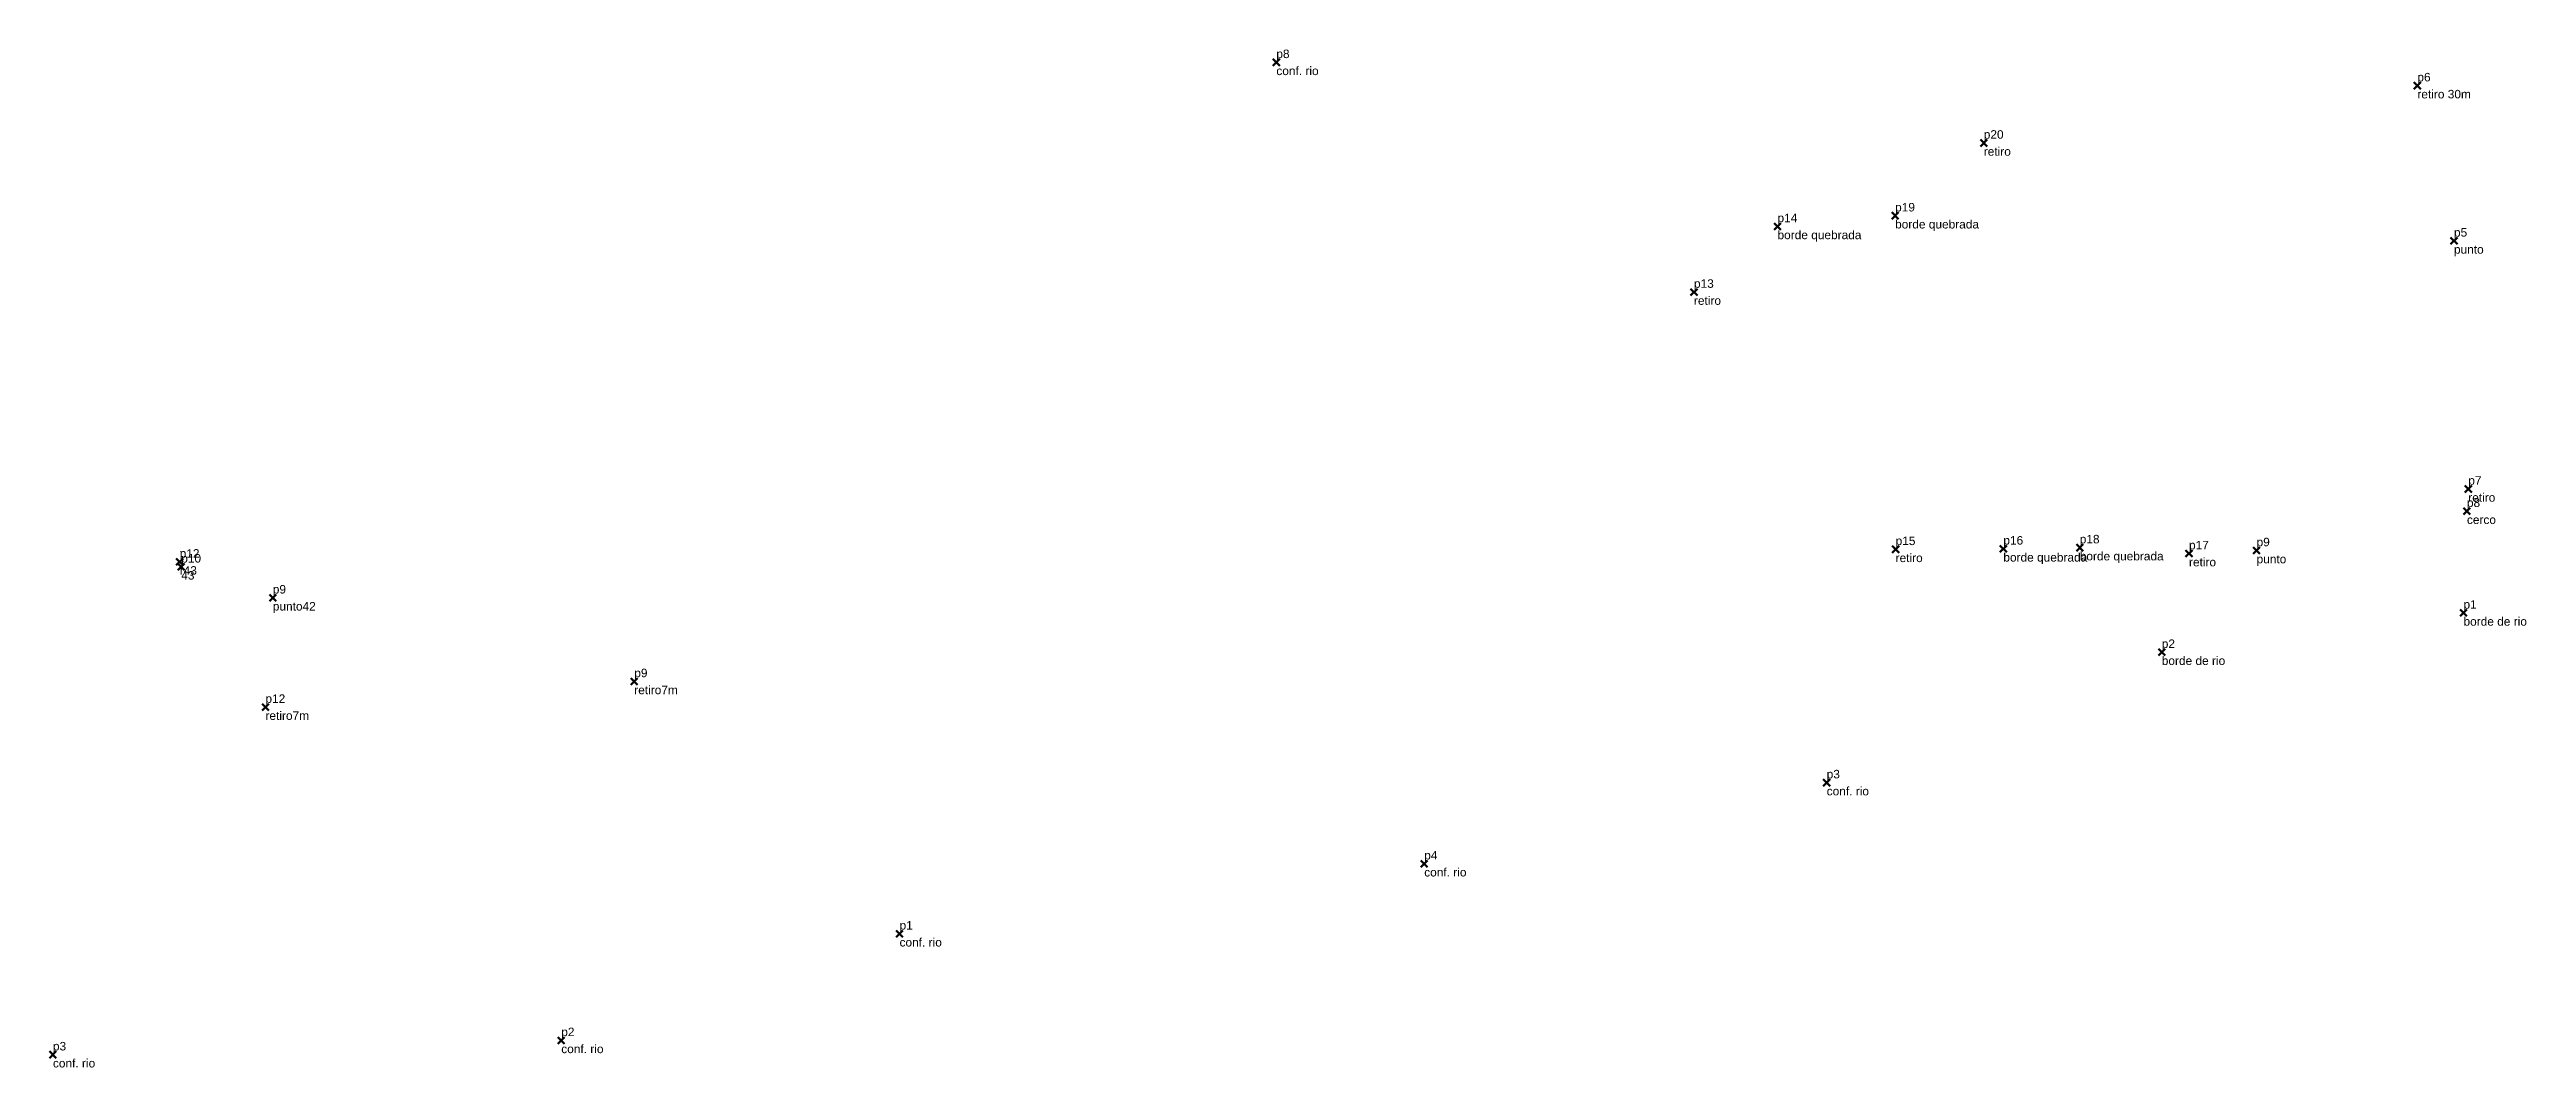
# Model space of a CAD drawing. Header units: millimetres. Extents: x 560359 to 560724, y 1315869 to 1316052.
# Drawn here: x 560579 to 560724.5, y 1315868.8 to 1315928.7 of the extents above; entities that cross this region are included whole.
import ezdxf

# ---------------------------------------------------------------- set-up
doc = ezdxf.new("R2010")
doc.units = ezdxf.units.MM
doc.header["$PDMODE"] = 3
doc.header["$PDSIZE"] = 0.2
for name, color, linetype, lineweight in [('43', 174, 'CONTINUOUS', 100), ('borde de rio', 174, 'CONTINUOUS', 100), ('borde quebrada', 174, 'CONTINUOUS', 100), ('cerco', 174, 'CONTINUOUS', 100), ('Point', 5, 'CONTINUOUS', 100), ('Point_Name', 1, 'CONTINUOUS', 100), ('punto', 174, 'CONTINUOUS', 100), ('punto42', 174, 'CONTINUOUS', 100), ('r43', 174, 'CONTINUOUS', 100), ('retiro', 174, 'CONTINUOUS', 100), ('retiro 30m', 174, 'CONTINUOUS', 100), ('retiro7m', 174, 'CONTINUOUS', 100)]:
    doc.layers.add(name, color=color, linetype=linetype, lineweight=lineweight)
doc.styles.get("Standard").update_dxf_attribs({"font": 'arial.ttf', "width": 0.65})

msp = doc.modelspace()

# ---------------------------------------------------------------- texts
at = {"layer": '43'}
for s, p in [('p10', (560586.69, 1315898.5)), ('43', (560586.69, 1315897.5))]:
    msp.add_text(s, height=0.5, dxfattribs=at).set_placement(p)
at = {"layer": 'borde de rio'}
for s, p in [('p1', (560720.8, 1315895.79)), ('borde de rio', (560720.8, 1315894.79)), ('p2', (560703.07, 1315893.48)), ('borde de rio', (560703.07, 1315892.48))]:
    msp.add_text(s, height=0.5, dxfattribs=at).set_placement(p)
at = {"layer": 'borde quebrada'}
for s, p in [('p14', (560680.49, 1315918.52)), ('p19', (560687.4, 1315919.15)), ('borde quebrada', (560687.4, 1315918.15)), ('borde quebrada', (560680.49, 1315917.52)), ('p16', (560693.76, 1315899.56)), ('p18', (560698.25, 1315899.63)), ('borde quebrada', (560693.76, 1315898.56)), ('borde quebrada', (560698.25, 1315898.63))]:
    msp.add_text(s, height=0.5, dxfattribs=at).set_placement(p)
at = {"layer": 'cerco'}
for s, p in [('cerco', (560721, 1315900.77)), ('p8', (560721, 1315901.77))]:
    msp.add_text(s, height=0.5, dxfattribs=at).set_placement(p)
at = {"layer": 'Point_Code'}
for p in [(560651.04, 1315927.17), (560683.38, 1315884.81), (560659.73, 1315880.04), (560628.9, 1315875.92), (560579.15, 1315868.81), (560609.02, 1315869.65)]:
    msp.add_text('conf. rio', height=0.5, dxfattribs=at).set_placement(p)
at = {"layer": 'Point_Name'}
for s, p in [('p8', (560651.04, 1315928.17)), ('p3', (560683.38, 1315885.81)), ('p4', (560659.73, 1315881.04)), ('p1', (560628.9, 1315876.92)), ('p2', (560609.02, 1315870.65)), ('p3', (560579.15, 1315869.81))]:
    msp.add_text(s, height=0.5, dxfattribs=at).set_placement(p)
at = {"layer": 'punto'}
for s, p in [('p5', (560720.24, 1315917.67)), ('punto', (560720.24, 1315916.67)), ('p9', (560708.64, 1315899.46)), ('punto', (560708.64, 1315898.46))]:
    msp.add_text(s, height=0.5, dxfattribs=at).set_placement(p)
at = {"layer": 'punto42'}
for s, p in [('p9', (560592.07, 1315896.68)), ('punto42', (560592.07, 1315895.68))]:
    msp.add_text(s, height=0.5, dxfattribs=at).set_placement(p)
at = {"layer": 'r43'}
for s, p in [('p12', (560586.6, 1315898.79)), ('r43', (560586.6, 1315897.79))]:
    msp.add_text(s, height=0.5, dxfattribs=at).set_placement(p)
at = {"layer": 'retiro'}
for s, p in [('p20', (560692.61, 1315923.43)), ('retiro', (560692.61, 1315922.43)), ('p13', (560675.58, 1315914.66)), ('retiro', (560675.58, 1315913.66)), ('p7', (560721.08, 1315903.08)), ('retiro', (560721.08, 1315902.08)), ('p15', (560687.43, 1315899.53)), ('p17', (560704.67, 1315899.28)), ('retiro', (560687.43, 1315898.53)), ('retiro', (560704.67, 1315898.28))]:
    msp.add_text(s, height=0.5, dxfattribs=at).set_placement(p)
at = {"layer": 'retiro 30m'}
for s, p in [('p6', (560718.09, 1315926.8)), ('retiro 30m', (560718.09, 1315925.8))]:
    msp.add_text(s, height=0.5, dxfattribs=at).set_placement(p)
at = {"layer": 'retiro7m'}
for s, p in [('p9', (560613.31, 1315891.76)), ('retiro7m', (560613.31, 1315890.76)), ('p12', (560591.64, 1315890.25)), ('retiro7m', (560591.64, 1315889.25))]:
    msp.add_text(s, height=0.5, dxfattribs=at).set_placement(p)

# ---------------------------------------------------------------- linework, layer by layer
at = {"layer": '43'}
msp.add_point((560586.69, 1315898.25, 157.51), dxfattribs=at)
at = {"layer": 'borde de rio'}
for p in [(560720.8, 1315895.54, 160.75), (560703.07, 1315893.23, 157.76)]:
    msp.add_point(p, dxfattribs=at)
at = {"layer": 'borde quebrada'}
for p in [(560687.4, 1315918.9, 155.37), (560680.49, 1315918.27, 156.04), (560693.76, 1315899.31, 154.47), (560698.25, 1315899.38, 154.52)]:
    msp.add_point(p, dxfattribs=at)
at = {"layer": 'cerco'}
msp.add_point((560721, 1315901.52, 161.87), dxfattribs=at)
at = {"layer": 'Point'}
for p in [(560651.04, 1315927.92, 158.92), (560683.38, 1315885.56, 155.5), (560659.73, 1315880.79, 154.92), (560628.9, 1315876.67, 154.89), (560609.02, 1315870.4, 154.87), (560579.15, 1315869.56, 155.48)]:
    msp.add_point(p, dxfattribs=at)
at = {"layer": 'punto'}
for p in [(560720.24, 1315917.42, 164.87), (560708.64, 1315899.21, 159.3)]:
    msp.add_point(p, dxfattribs=at)
at = {"layer": 'punto42'}
msp.add_point((560592.07, 1315896.43, 157.02), dxfattribs=at)
at = {"layer": 'r43'}
msp.add_point((560586.6, 1315898.54, 156.06), dxfattribs=at)
at = {"layer": 'retiro'}
for p in [(560692.61, 1315923.18, 158.22), (560675.58, 1315914.41, 159.7), (560721.08, 1315902.83, 162.52), (560687.43, 1315899.28, 157.55), (560704.67, 1315899.03, 156.43)]:
    msp.add_point(p, dxfattribs=at)
at = {"layer": 'retiro 30m'}
msp.add_point((560718.09, 1315926.55, 163.57), dxfattribs=at)
at = {"layer": 'retiro7m'}
for p in [(560613.31, 1315891.51, 156.84), (560591.64, 1315890, 155.85)]:
    msp.add_point(p, dxfattribs=at)

msp.set_redraw_order([(e.dxf.handle, doc.entitydb.next_handle()) for e in msp.query("TEXT MTEXT ATTDEF DIMENSION ARC_DIMENSION")])  # texts and dimensions are drawn at this point

doc.saveas('drawing.dxf')
